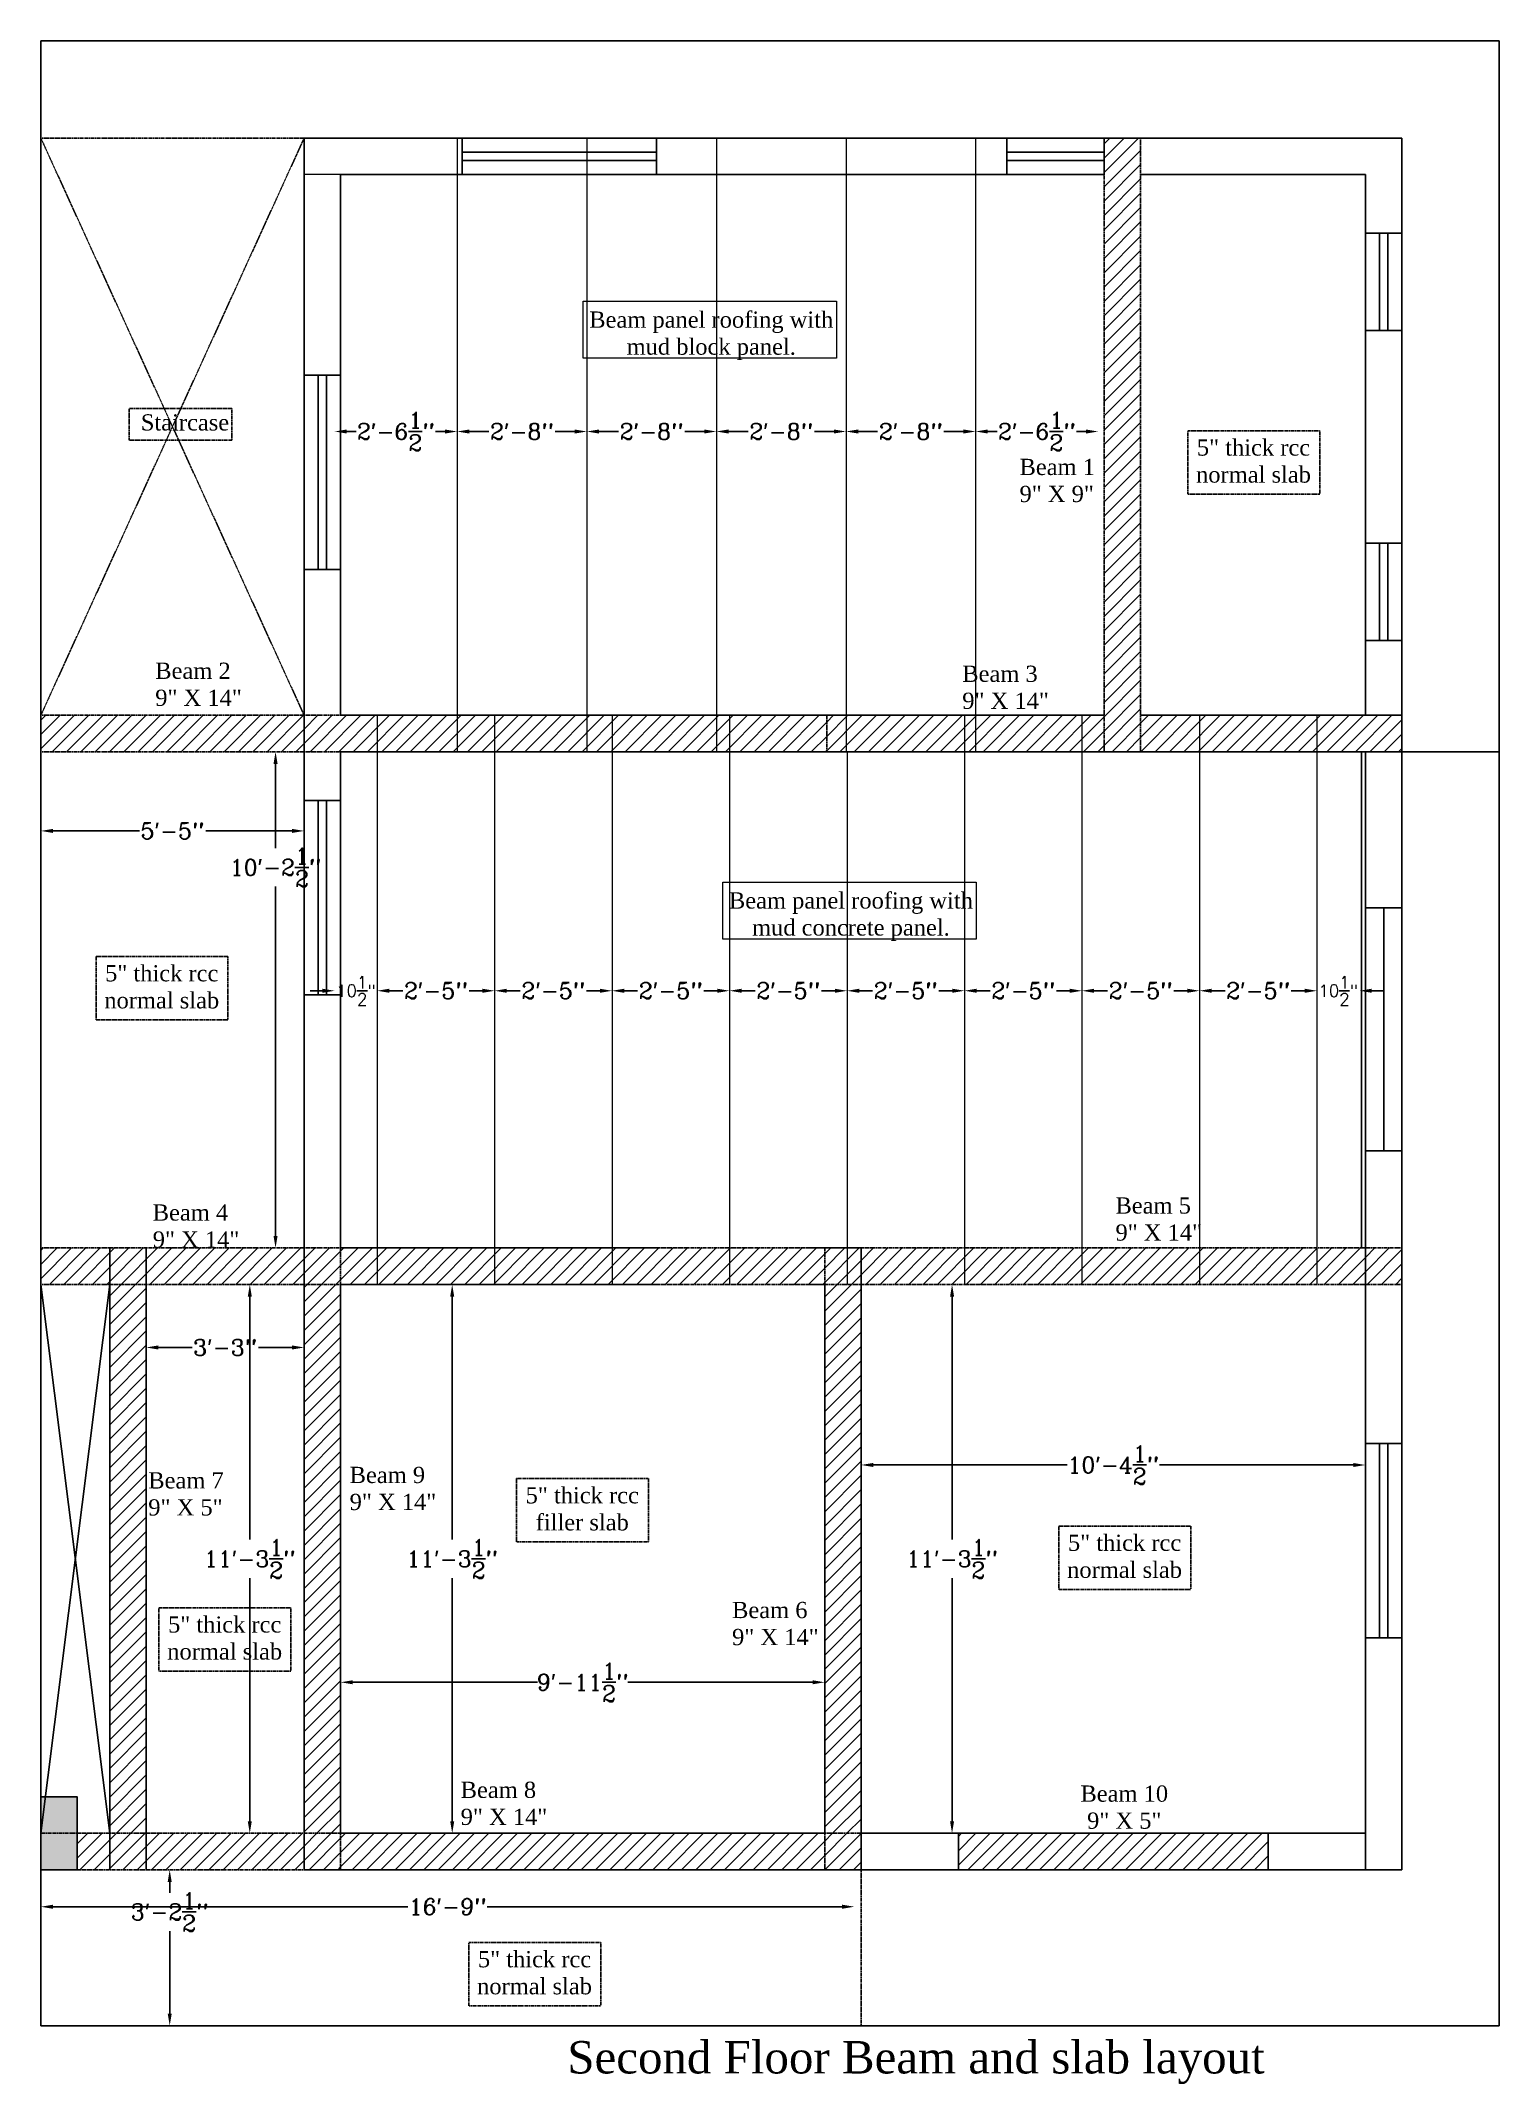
# Model space of a CAD drawing. Header units: inches. Extents: x 3138 to 7643, y -2566 to -151.
# Drawn here: x 6482 to 6842, y -2566 to -2061 of the extents above; entities that cross this region are included whole.
import ezdxf

# ---------------------------------------------------------------- set-up
doc = ezdxf.new("R2010")
doc.units = ezdxf.units.IN
doc.header["$LTSCALE"] = 0.1
doc.header["$MEASUREMENT"] = 0
doc.linetypes.add('DASHED', pattern=[0.75, 0.5, -0.25])
doc.linetypes.add('DASHED2', pattern=[0.375, 0.25, -0.125])
doc.layers.add('MH - Beam and slab layout', color=7, linetype='Continuous')
doc.layers.add('MH - Beams', color=3, linetype='DASHED2')
doc.layers.add('MH - Beam panel roof', color=5, linetype='Continuous', lineweight=0)
doc.styles.get("Standard").update_dxf_attribs({"font": 'Romanc.shx'})
doc.dimstyles.get("Standard").update_dxf_attribs({"dimtxt": 6, "dimasz": 3, "dimexe": 0, "dimexo": 0.0625, "dimgap": 0.09, "dimtad": 0, "dimtih": 1, "dimtoh": 1, "dimdec": 1, "dimzin": 0, "dimdsep": 46, "dimlunit": 4, "dimtxsty": 'Standard', "dimblk": 'DOT', "dimcen": 0.09, "dimse1": 1, "dimse2": 1, "dimadec": 0, "dimazin": 0, "dimtfac": 1, "dimtdec": 1, "dimtofl": 0, "dimtmove": 0, "dimatfit": 3, "dimldrblk": 'DOT', "dimfxl": 1, "dimtolj": 1, "dimtzin": 0, "dimarcsym": 0})
pattern_1 = [(45, (-21.2943, -1067.0794), (-1.76776695, 1.76776695), [])]

msp = doc.modelspace()

# ---------------------------------------------------------------- texts
at = {"insert": (6602.91, -2555.08), "char_height": 8, "width": 189.8892, "attachment_point": 1}
msp.add_mtext('\\pxqc;{\\fTimes New Roman|b0|i0|c0|p34;Second Floor Beam and slab layout}', dxfattribs=at)
at = {"layer": 'MH - Beam and slab layout', "linetype": 'DASHED', "char_height": 1, "attachment_point": 1}
for s, insert, width in [('\\pxqc;{\\fTimes New Roman|b0|i0|c0|p34;\\H4x;Beam panel roofing with mud block panel.}', (6616.02, -2128.11), 62.5693), ('{\\fTimes New Roman|b0|i0|c0|p34;\\H4x;Staircase}', (6506.49, -2153.49), 23.8461), ('\\pxqc;{\\fTimes New Roman|b0|i0|c0|p34;\\H4x;5" thick rcc normal slab}', (6764.83, -2159.69), 32.6888), ('{\\fTimes New Roman|b0|i0|c0|p34;\\H4x;Beam 1\\P9" X 9"}', (6723.41, -2164.48), 23.8461), ('{\\fTimes New Roman|b0|i0|c0|p34;\\H4x;Beam 2\\P9" X 14"}', (6510.05, -2214.8), 23.8461), ('{\\fTimes New Roman|b0|i0|c0|p34;\\H4x;Beam 3\\P9" X 14"}', (6709.28, -2215.54), 23.8461), ('\\pxqc;{\\fTimes New Roman|b0|i0|c0|p34;\\H4x;Beam panel roofing with mud concrete panel.}', (6650.5, -2271.51), 62.5693), ('\\pxqc;{\\fTimes New Roman|b0|i0|c0|p34;\\H4x;5" thick rcc normal slab}', (6495.31, -2289.48), 32.6888), ('{\\fTimes New Roman|b0|i0|c0|p34;\\H4x;Beam 4\\P9" X 14"}', (6509.43, -2348.54), 23.8461), ('{\\fTimes New Roman|b0|i0|c0|p34;\\H4x;Beam 5\\P9" X 14"}', (6747.1, -2346.81), 23.8461), ('{\\fTimes New Roman|b0|i0|c0|p34;\\H4x;Beam 7\\P9" X 5"}', (6508.33, -2414.67), 23.8461), ('\\pxt12;{\\fTimes New Roman|b0|i0|c0|p34;\\H4x;Beam 9\\P\\pxtz;9" X 14"}', (6558.04, -2413.32), 23.8461), ('\\pxqc;{\\fTimes New Roman|b0|i0|c0|p34;\\H4x;5" thick rcc filler slab}', (6599.12, -2418.35), 32.6888), ('\\pxqc;{\\fTimes New Roman|b0|i0|c0|p34;\\H4x;5" thick rcc normal slab}', (6733, -2430.07), 32.6888), ('\\pxqc;{\\fTimes New Roman|b0|i0|c0|p34;\\H4x;5" thick rcc normal slab}', (6510.85, -2450.24), 32.6888), ('{\\fTimes New Roman|b0|i0|c0|p34;\\H4x;Beam 6\\P9" X 14"}', (6652.45, -2446.67), 23.8461), ('\\pxt12;{\\fTimes New Roman|b0|i0|c0|p34;\\H4x;Beam 8\\P\\pxtz;9" X 14"}', (6585.45, -2491.06), 23.8461), ('\\pxqc,t12;{\\fTimes New Roman|b0|i0|c0|p34;\\H4x;Beam 10\\P\\pxqc,tz;9" X 5"}', (6737.35, -2491.99), 23.8461), ('\\pxqc;{\\fTimes New Roman|b0|i0|c0|p34;\\H4x;5" thick rcc normal slab}', (6587.34, -2532.87), 32.6888)]:
    msp.add_mtext(s, dxfattribs=dict(at, insert=insert, width=width))

# ---------------------------------------------------------------- blocks, each defined once
blk = doc.blocks.new('*D448')
at = {"layer": 'Defpoints', "color": 0}
for p in [(6555.81, -2436.05), (6675.31, -2436.05), (6675.31, -2466.51)]:
    blk.add_point(p, dxfattribs=at)
at = {"layer": 'MH - Beam and slab layout', "color": 0, "lineweight": -2}
for p, q in [((6558.81, -2466.51), (6604.42, -2466.51)), ((6672.31, -2466.51), (6626.7, -2466.51))]:
    blk.add_line(p, q, dxfattribs=at)
at = {"layer": 'MH - Beam and slab layout', "color": 0}
for points in [[(6558.81, -2466.01), (6558.81, -2467.01), (6555.81, -2466.51)], [(6672.31, -2467.01), (6672.31, -2466.01), (6675.31, -2466.51)]]:
    blk.add_solid(points, dxfattribs=at)
at = {"layer": 'MH - Beam and slab layout', "color": 0, "insert": (6615.56, -2466.51), "char_height": 4, "attachment_point": 5}
blk.add_mtext('\\A1;9\'-11{\\H1.000000x;\\S1/2;}"', dxfattribs=at)
blk = doc.blocks.new('_Dot')
at = {"color": 0, "linetype": 'ByBlock', "lineweight": -2}
blk.add_line((-0.5, 0), (-1, 0), dxfattribs=at)
at = {"color": 0, "linetype": 'ByBlock', "const_width": 0.5}
blk.add_lwpolyline([(-0.25, 0, 1), (0.25, 0, 1)], format="xyb", close=True, dxfattribs=at)
blk = doc.blocks.new('*D449')
at = {"layer": 'Defpoints', "color": 0}
for p in [(6589.81, -2368.3), (6577.81, -2503.8), (6583.36, -2503.8)]:
    blk.add_point(p, dxfattribs=at)
at = {"layer": 'MH - Beam and slab layout', "color": 0, "lineweight": -2}
for p, q in [((6583.36, -2371.3), (6583.36, -2431.3)), ((6583.36, -2500.8), (6583.36, -2440.81))]:
    blk.add_line(p, q, dxfattribs=at)
at = {"layer": 'MH - Beam and slab layout', "color": 0}
for points in [[(6583.86, -2371.3), (6582.86, -2371.3), (6583.36, -2368.3)], [(6582.86, -2500.8), (6583.86, -2500.8), (6583.36, -2503.8)]]:
    blk.add_solid(points, dxfattribs=at)
at = {"layer": 'MH - Beam and slab layout', "color": 0, "insert": (6583.36, -2436.05), "char_height": 4, "attachment_point": 5}
blk.add_mtext('\\A1;11\'-3{\\H1.000000x;\\S1/2;}"', dxfattribs=at)
blk = doc.blocks.new('*D450')
at = {"layer": 'Defpoints', "color": 0}
for p in [(6684.31, -2415.74), (6808.81, -2412.87), (6808.81, -2415.74)]:
    blk.add_point(p, dxfattribs=at)
at = {"layer": 'MH - Beam and slab layout', "color": 0, "lineweight": -2}
for p, q in [((6687.31, -2412.87), (6735.14, -2412.87)), ((6805.81, -2412.87), (6757.99, -2412.87))]:
    blk.add_line(p, q, dxfattribs=at)
at = {"layer": 'MH - Beam and slab layout', "color": 0}
for points in [[(6687.31, -2412.37), (6687.31, -2413.37), (6684.31, -2412.87)], [(6805.81, -2413.37), (6805.81, -2412.37), (6808.81, -2412.87)]]:
    blk.add_solid(points, dxfattribs=at)
at = {"layer": 'MH - Beam and slab layout', "color": 0, "insert": (6746.56, -2412.87), "char_height": 4, "attachment_point": 5}
blk.add_mtext('\\A1;10\'-4{\\H1.000000x;\\S1/2;}"', dxfattribs=at)
blk = doc.blocks.new('*D451')
at = {"layer": 'Defpoints', "color": 0}
for p in [(6706.35, -2368.3), (6706.35, -2503.8), (6706.76, -2503.8)]:
    blk.add_point(p, dxfattribs=at)
at = {"layer": 'MH - Beam and slab layout', "color": 0, "lineweight": -2}
for p, q in [((6706.76, -2371.3), (6706.76, -2431.3)), ((6706.76, -2500.8), (6706.76, -2440.81))]:
    blk.add_line(p, q, dxfattribs=at)
at = {"layer": 'MH - Beam and slab layout', "color": 0}
for points in [[(6707.26, -2371.3), (6706.26, -2371.3), (6706.76, -2368.3)], [(6706.26, -2500.8), (6707.26, -2500.8), (6706.76, -2503.8)]]:
    blk.add_solid(points, dxfattribs=at)
at = {"layer": 'MH - Beam and slab layout', "color": 0, "insert": (6706.76, -2436.05), "char_height": 4, "attachment_point": 5}
blk.add_mtext('\\A1;11\'-3{\\H1.000000x;\\S1/2;}"', dxfattribs=at)
blk = doc.blocks.new('*D452')
at = {"layer": 'Defpoints', "color": 0}
for p in [(6496.73, -2236.8), (6496.73, -2359.3), (6539.75, -2359.3)]:
    blk.add_point(p, dxfattribs=at)
at = {"layer": 'MH - Beam and slab layout', "color": 0, "lineweight": -2}
for p, q in [((6539.75, -2239.8), (6539.75, -2260.59)), ((6539.75, -2356.3), (6539.75, -2270.1))]:
    blk.add_line(p, q, dxfattribs=at)
at = {"layer": 'MH - Beam and slab layout', "color": 0}
for points in [[(6540.25, -2239.8), (6539.25, -2239.8), (6539.75, -2236.8)], [(6539.25, -2356.3), (6540.25, -2356.3), (6539.75, -2359.3)]]:
    blk.add_solid(points, dxfattribs=at)
at = {"layer": 'MH - Beam and slab layout', "color": 0, "insert": (6539.75, -2265.35), "char_height": 4, "attachment_point": 5}
blk.add_mtext('\\A1;10\'-2{\\H1.000000x;\\S1/2;}"', dxfattribs=at)
blk = doc.blocks.new('*D453')
at = {"layer": 'Defpoints', "color": 0}
for p in [(6504.37, -2368.3), (6504.37, -2503.8), (6533.39, -2503.8)]:
    blk.add_point(p, dxfattribs=at)
at = {"layer": 'MH - Beam and slab layout', "color": 0, "lineweight": -2}
for p, q in [((6533.39, -2371.3), (6533.39, -2431.3)), ((6533.39, -2500.8), (6533.39, -2440.81))]:
    blk.add_line(p, q, dxfattribs=at)
at = {"layer": 'MH - Beam and slab layout', "color": 0}
for points in [[(6533.89, -2371.3), (6532.89, -2371.3), (6533.39, -2368.3)], [(6532.89, -2500.8), (6533.89, -2500.8), (6533.39, -2503.8)]]:
    blk.add_solid(points, dxfattribs=at)
at = {"layer": 'MH - Beam and slab layout', "color": 0, "insert": (6533.39, -2436.05), "char_height": 4, "attachment_point": 5}
blk.add_mtext('\\A1;11\'-3{\\H1.000000x;\\S1/2;}"', dxfattribs=at)
blk = doc.blocks.new('*D454')
at = {"layer": 'Defpoints', "color": 0}
for p in [(6507.81, -2384.12), (6546.81, -2383.86), (6546.81, -2384.12)]:
    blk.add_point(p, dxfattribs=at)
at = {"layer": 'MH - Beam and slab layout', "color": 0, "lineweight": -2}
for p, q in [((6510.81, -2383.86), (6519.13, -2383.86)), ((6543.81, -2383.86), (6535.5, -2383.86))]:
    blk.add_line(p, q, dxfattribs=at)
at = {"layer": 'MH - Beam and slab layout', "color": 0}
for points in [[(6510.81, -2383.36), (6510.81, -2384.36), (6507.81, -2383.86)], [(6543.81, -2384.36), (6543.81, -2383.36), (6546.81, -2383.86)]]:
    blk.add_solid(points, dxfattribs=at)
at = {"layer": 'MH - Beam and slab layout', "color": 0, "insert": (6527.31, -2383.86), "char_height": 4, "attachment_point": 5}
blk.add_mtext('\\A1;3\'-3"', dxfattribs=at)
blk = doc.blocks.new('*D455')
at = {"layer": 'Defpoints', "color": 0}
for p in [(6481.81, -2521.92), (6682.62, -2523.44), (6481.81, -2532.05)]:
    blk.add_point(p, dxfattribs=at)
at = {"layer": 'MH - Beam and slab layout', "color": 0, "lineweight": -2}
for p, q in [((6484.81, -2521.92), (6572.41, -2521.92)), ((6679.62, -2521.92), (6592.02, -2521.92))]:
    blk.add_line(p, q, dxfattribs=at)
at = {"layer": 'MH - Beam and slab layout', "color": 0}
for points in [[(6484.81, -2521.42), (6484.81, -2522.42), (6481.81, -2521.92)], [(6679.62, -2522.42), (6679.62, -2521.42), (6682.62, -2521.92)]]:
    blk.add_solid(points, dxfattribs=at)
at = {"layer": 'MH - Beam and slab layout', "color": 0, "insert": (6582.22, -2521.92), "char_height": 4, "attachment_point": 5}
blk.add_mtext('\\A1;16\'-9"', dxfattribs=at)
blk = doc.blocks.new('*D456')
at = {"layer": 'Defpoints', "color": 0}
for p in [(6513.62, -2512.8), (6513.05, -2551.3), (6513.62, -2551.3)]:
    blk.add_point(p, dxfattribs=at)
at = {"layer": 'MH - Beam and slab layout', "color": 0, "lineweight": -2}
for p, q in [((6513.62, -2515.8), (6513.62, -2518.46)), ((6513.62, -2548.3), (6513.62, -2527.97))]:
    blk.add_line(p, q, dxfattribs=at)
at = {"layer": 'MH - Beam and slab layout', "color": 0}
for points in [[(6514.12, -2515.8), (6513.12, -2515.8), (6513.62, -2512.8)], [(6513.12, -2548.3), (6514.12, -2548.3), (6513.62, -2551.3)]]:
    blk.add_solid(points, dxfattribs=at)
at = {"layer": 'MH - Beam and slab layout', "color": 0, "insert": (6513.62, -2523.21), "char_height": 4, "attachment_point": 5}
blk.add_mtext('\\A1;3\'-2{\\H1.000000x;\\S1/2;}"', dxfattribs=at)
blk = doc.blocks.new('*D457')
at = {"layer": 'Defpoints', "color": 0}
for p in [(6481.81, -2254.99), (6546.81, -2254.99), (6546.81, -2256.34)]:
    blk.add_point(p, dxfattribs=at)
at = {"layer": 'MH - Beam and slab layout', "color": 0, "lineweight": -2}
for p, q in [((6484.81, -2256.34), (6506.13, -2256.34)), ((6543.81, -2256.34), (6522.5, -2256.34))]:
    blk.add_line(p, q, dxfattribs=at)
at = {"layer": 'MH - Beam and slab layout', "color": 0}
for points in [[(6484.81, -2255.84), (6484.81, -2256.84), (6481.81, -2256.34)], [(6543.81, -2256.84), (6543.81, -2255.84), (6546.81, -2256.34)]]:
    blk.add_solid(points, dxfattribs=at)
at = {"layer": 'MH - Beam and slab layout', "color": 0, "insert": (6514.31, -2256.34), "char_height": 4, "attachment_point": 5}
blk.add_mtext('\\A1;5\'-5"', dxfattribs=at)
blk = doc.blocks.new('*D547')
at = {"layer": 'Defpoints', "color": 0}
for p in [(6584.58, -2153.23), (6616.58, -2153.23), (6616.58, -2157.74)]:
    blk.add_point(p, dxfattribs=at)
at = {"layer": 'MH - Beam and slab layout', "color": 0, "lineweight": -2}
for p, q in [((6587.58, -2157.74), (6592.39, -2157.74)), ((6613.58, -2157.74), (6608.76, -2157.74))]:
    blk.add_line(p, q, dxfattribs=at)
at = {"layer": 'MH - Beam and slab layout', "color": 0}
for points in [[(6587.58, -2157.24), (6587.58, -2158.24), (6584.58, -2157.74)], [(6613.58, -2158.24), (6613.58, -2157.24), (6616.58, -2157.74)]]:
    blk.add_solid(points, dxfattribs=at)
at = {"layer": 'MH - Beam and slab layout', "color": 0, "insert": (6600.58, -2157.74), "char_height": 4, "attachment_point": 5}
blk.add_mtext('\\A1;2\'-8"', dxfattribs=at)
blk = doc.blocks.new('*D548')
at = {"layer": 'Defpoints', "color": 0}
for p in [(6616.58, -2153.23), (6648.58, -2153.23), (6648.58, -2157.74)]:
    blk.add_point(p, dxfattribs=at)
at = {"layer": 'MH - Beam and slab layout', "color": 0, "lineweight": -2}
for p, q in [((6619.58, -2157.74), (6624.39, -2157.74)), ((6645.58, -2157.74), (6640.76, -2157.74))]:
    blk.add_line(p, q, dxfattribs=at)
at = {"layer": 'MH - Beam and slab layout', "color": 0}
for points in [[(6619.58, -2157.24), (6619.58, -2158.24), (6616.58, -2157.74)], [(6645.58, -2158.24), (6645.58, -2157.24), (6648.58, -2157.74)]]:
    blk.add_solid(points, dxfattribs=at)
at = {"layer": 'MH - Beam and slab layout', "color": 0, "insert": (6632.58, -2157.74), "char_height": 4, "attachment_point": 5}
blk.add_mtext('\\A1;2\'-8"', dxfattribs=at)
blk = doc.blocks.new('*D549')
at = {"layer": 'Defpoints', "color": 0}
for p in [(6648.58, -2153.23), (6680.58, -2153.23), (6680.58, -2157.74)]:
    blk.add_point(p, dxfattribs=at)
at = {"layer": 'MH - Beam and slab layout', "color": 0, "lineweight": -2}
for p, q in [((6651.58, -2157.74), (6656.39, -2157.74)), ((6677.58, -2157.74), (6672.76, -2157.74))]:
    blk.add_line(p, q, dxfattribs=at)
at = {"layer": 'MH - Beam and slab layout', "color": 0}
for points in [[(6651.58, -2157.24), (6651.58, -2158.24), (6648.58, -2157.74)], [(6677.58, -2158.24), (6677.58, -2157.24), (6680.58, -2157.74)]]:
    blk.add_solid(points, dxfattribs=at)
at = {"layer": 'MH - Beam and slab layout', "color": 0, "insert": (6664.58, -2157.74), "char_height": 4, "attachment_point": 5}
blk.add_mtext('\\A1;2\'-8"', dxfattribs=at)
blk = doc.blocks.new('*D550')
at = {"layer": 'Defpoints', "color": 0}
for p in [(6680.58, -2153.23), (6712.58, -2153.23), (6712.58, -2157.74)]:
    blk.add_point(p, dxfattribs=at)
at = {"layer": 'MH - Beam and slab layout', "color": 0, "lineweight": -2}
for p, q in [((6683.58, -2157.74), (6688.39, -2157.74)), ((6709.58, -2157.74), (6704.76, -2157.74))]:
    blk.add_line(p, q, dxfattribs=at)
at = {"layer": 'MH - Beam and slab layout', "color": 0}
for points in [[(6683.58, -2157.24), (6683.58, -2158.24), (6680.58, -2157.74)], [(6709.58, -2158.24), (6709.58, -2157.24), (6712.58, -2157.74)]]:
    blk.add_solid(points, dxfattribs=at)
at = {"layer": 'MH - Beam and slab layout', "color": 0, "insert": (6696.58, -2157.74), "char_height": 4, "attachment_point": 5}
blk.add_mtext('\\A1;2\'-8"', dxfattribs=at)
blk = doc.blocks.new('*D551')
at = {"layer": 'Defpoints', "color": 0}
for p in [(6712.58, -2153.23), (6742.83, -2153.23), (6742.83, -2157.74)]:
    blk.add_point(p, dxfattribs=at)
at = {"layer": 'MH - Beam and slab layout', "color": 0, "lineweight": -2}
for p, q in [((6715.58, -2157.74), (6717.9, -2157.74)), ((6739.83, -2157.74), (6737.5, -2157.74))]:
    blk.add_line(p, q, dxfattribs=at)
at = {"layer": 'MH - Beam and slab layout', "color": 0}
for points in [[(6715.58, -2157.24), (6715.58, -2158.24), (6712.58, -2157.74)], [(6739.83, -2158.24), (6739.83, -2157.24), (6742.83, -2157.74)]]:
    blk.add_solid(points, dxfattribs=at)
at = {"layer": 'MH - Beam and slab layout', "color": 0, "insert": (6727.7, -2157.74), "char_height": 4, "attachment_point": 5}
blk.add_mtext('\\A1;2\'-6{\\H1.000000x;\\S1/2;}"', dxfattribs=at)
blk = doc.blocks.new('*D554')
at = {"layer": 'Defpoints', "color": 0}
for p in [(6554.33, -2153.23), (6584.58, -2153.23), (6584.58, -2157.74)]:
    blk.add_point(p, dxfattribs=at)
at = {"layer": 'MH - Beam and slab layout', "color": 0, "lineweight": -2}
for p, q in [((6557.33, -2157.74), (6559.65, -2157.74)), ((6581.58, -2157.74), (6579.25, -2157.74))]:
    blk.add_line(p, q, dxfattribs=at)
at = {"layer": 'MH - Beam and slab layout', "color": 0}
for points in [[(6557.33, -2157.24), (6557.33, -2158.24), (6554.33, -2157.74)], [(6581.58, -2158.24), (6581.58, -2157.24), (6584.58, -2157.74)]]:
    blk.add_solid(points, dxfattribs=at)
at = {"layer": 'MH - Beam and slab layout', "color": 0, "insert": (6569.45, -2157.74), "char_height": 4, "attachment_point": 5}
blk.add_mtext('\\A1;2\'-6{\\H1.000000x;\\S1/2;}"', dxfattribs=at)
blk = doc.blocks.new('*D555')
at = {"layer": 'Defpoints', "color": 0}
for p in [(6564.83, -2290.98), (6593.83, -2290.98), (6593.83, -2295.8)]:
    blk.add_point(p, dxfattribs=at)
at = {"layer": 'MH - Beam and slab layout', "color": 0, "lineweight": -2}
for p, q in [((6567.83, -2295.8), (6571.14, -2295.8)), ((6590.83, -2295.8), (6587.51, -2295.8))]:
    blk.add_line(p, q, dxfattribs=at)
at = {"layer": 'MH - Beam and slab layout', "color": 0}
for points in [[(6567.83, -2295.3), (6567.83, -2296.3), (6564.83, -2295.8)], [(6590.83, -2296.3), (6590.83, -2295.3), (6593.83, -2295.8)]]:
    blk.add_solid(points, dxfattribs=at)
at = {"layer": 'MH - Beam and slab layout', "color": 0, "insert": (6579.33, -2295.8), "char_height": 4, "attachment_point": 5}
blk.add_mtext('\\A1;2\'-5"', dxfattribs=at)
blk = doc.blocks.new('*D556')
at = {"layer": 'Defpoints', "color": 0}
for p in [(6593.83, -2290.98), (6622.83, -2290.98), (6622.83, -2295.8)]:
    blk.add_point(p, dxfattribs=at)
at = {"layer": 'MH - Beam and slab layout', "color": 0, "lineweight": -2}
for p, q in [((6596.83, -2295.8), (6600.14, -2295.8)), ((6619.83, -2295.8), (6616.51, -2295.8))]:
    blk.add_line(p, q, dxfattribs=at)
at = {"layer": 'MH - Beam and slab layout', "color": 0}
for points in [[(6596.83, -2295.3), (6596.83, -2296.3), (6593.83, -2295.8)], [(6619.83, -2296.3), (6619.83, -2295.3), (6622.83, -2295.8)]]:
    blk.add_solid(points, dxfattribs=at)
at = {"layer": 'MH - Beam and slab layout', "color": 0, "insert": (6608.33, -2295.8), "char_height": 4, "attachment_point": 5}
blk.add_mtext('\\A1;2\'-5"', dxfattribs=at)
blk = doc.blocks.new('*D557')
at = {"layer": 'Defpoints', "color": 0}
for p in [(6622.83, -2290.98), (6651.83, -2290.98), (6651.83, -2295.8)]:
    blk.add_point(p, dxfattribs=at)
at = {"layer": 'MH - Beam and slab layout', "color": 0, "lineweight": -2}
for p, q in [((6625.83, -2295.8), (6629.14, -2295.8)), ((6648.83, -2295.8), (6645.51, -2295.8))]:
    blk.add_line(p, q, dxfattribs=at)
at = {"layer": 'MH - Beam and slab layout', "color": 0}
for points in [[(6625.83, -2295.3), (6625.83, -2296.3), (6622.83, -2295.8)], [(6648.83, -2296.3), (6648.83, -2295.3), (6651.83, -2295.8)]]:
    blk.add_solid(points, dxfattribs=at)
at = {"layer": 'MH - Beam and slab layout', "color": 0, "insert": (6637.33, -2295.8), "char_height": 4, "attachment_point": 5}
blk.add_mtext('\\A1;2\'-5"', dxfattribs=at)
blk = doc.blocks.new('*D558')
at = {"layer": 'Defpoints', "color": 0}
for p in [(6651.83, -2290.98), (6680.83, -2290.98), (6680.83, -2295.8)]:
    blk.add_point(p, dxfattribs=at)
at = {"layer": 'MH - Beam and slab layout', "color": 0, "lineweight": -2}
for p, q in [((6654.83, -2295.8), (6658.14, -2295.8)), ((6677.83, -2295.8), (6674.51, -2295.8))]:
    blk.add_line(p, q, dxfattribs=at)
at = {"layer": 'MH - Beam and slab layout', "color": 0}
for points in [[(6654.83, -2295.3), (6654.83, -2296.3), (6651.83, -2295.8)], [(6677.83, -2296.3), (6677.83, -2295.3), (6680.83, -2295.8)]]:
    blk.add_solid(points, dxfattribs=at)
at = {"layer": 'MH - Beam and slab layout', "color": 0, "insert": (6666.33, -2295.8), "char_height": 4, "attachment_point": 5}
blk.add_mtext('\\A1;2\'-5"', dxfattribs=at)
blk = doc.blocks.new('*D559')
at = {"layer": 'Defpoints', "color": 0}
for p in [(6680.83, -2290.98), (6709.83, -2290.98), (6709.83, -2295.8)]:
    blk.add_point(p, dxfattribs=at)
at = {"layer": 'MH - Beam and slab layout', "color": 0, "lineweight": -2}
for p, q in [((6683.83, -2295.8), (6687.14, -2295.8)), ((6706.83, -2295.8), (6703.51, -2295.8))]:
    blk.add_line(p, q, dxfattribs=at)
at = {"layer": 'MH - Beam and slab layout', "color": 0}
for points in [[(6683.83, -2295.3), (6683.83, -2296.3), (6680.83, -2295.8)], [(6706.83, -2296.3), (6706.83, -2295.3), (6709.83, -2295.8)]]:
    blk.add_solid(points, dxfattribs=at)
at = {"layer": 'MH - Beam and slab layout', "color": 0, "insert": (6695.33, -2295.8), "char_height": 4, "attachment_point": 5}
blk.add_mtext('\\A1;2\'-5"', dxfattribs=at)
blk = doc.blocks.new('*D560')
at = {"layer": 'Defpoints', "color": 0}
for p in [(6709.83, -2290.98), (6738.83, -2290.98), (6738.83, -2295.8)]:
    blk.add_point(p, dxfattribs=at)
at = {"layer": 'MH - Beam and slab layout', "color": 0, "lineweight": -2}
for p, q in [((6712.83, -2295.8), (6716.14, -2295.8)), ((6735.83, -2295.8), (6732.51, -2295.8))]:
    blk.add_line(p, q, dxfattribs=at)
at = {"layer": 'MH - Beam and slab layout', "color": 0}
for points in [[(6712.83, -2295.3), (6712.83, -2296.3), (6709.83, -2295.8)], [(6735.83, -2296.3), (6735.83, -2295.3), (6738.83, -2295.8)]]:
    blk.add_solid(points, dxfattribs=at)
at = {"layer": 'MH - Beam and slab layout', "color": 0, "insert": (6724.33, -2295.8), "char_height": 4, "attachment_point": 5}
blk.add_mtext('\\A1;2\'-5"', dxfattribs=at)
blk = doc.blocks.new('*D561')
at = {"layer": 'Defpoints', "color": 0}
for p in [(6738.83, -2290.98), (6767.83, -2290.98), (6767.83, -2295.8)]:
    blk.add_point(p, dxfattribs=at)
at = {"layer": 'MH - Beam and slab layout', "color": 0, "lineweight": -2}
for p, q in [((6741.83, -2295.8), (6745.14, -2295.8)), ((6764.83, -2295.8), (6761.51, -2295.8))]:
    blk.add_line(p, q, dxfattribs=at)
at = {"layer": 'MH - Beam and slab layout', "color": 0}
for points in [[(6741.83, -2295.3), (6741.83, -2296.3), (6738.83, -2295.8)], [(6764.83, -2296.3), (6764.83, -2295.3), (6767.83, -2295.8)]]:
    blk.add_solid(points, dxfattribs=at)
at = {"layer": 'MH - Beam and slab layout', "color": 0, "insert": (6753.33, -2295.8), "char_height": 4, "attachment_point": 5}
blk.add_mtext('\\A1;2\'-5"', dxfattribs=at)
blk = doc.blocks.new('*D562')
at = {"layer": 'Defpoints', "color": 0}
for p in [(6767.83, -2290.98), (6796.83, -2290.98), (6796.83, -2295.8)]:
    blk.add_point(p, dxfattribs=at)
at = {"layer": 'MH - Beam and slab layout', "color": 0, "lineweight": -2}
for p, q in [((6770.83, -2295.8), (6774.14, -2295.8)), ((6793.83, -2295.8), (6790.51, -2295.8))]:
    blk.add_line(p, q, dxfattribs=at)
at = {"layer": 'MH - Beam and slab layout', "color": 0}
for points in [[(6770.83, -2295.3), (6770.83, -2296.3), (6767.83, -2295.8)], [(6793.83, -2296.3), (6793.83, -2295.3), (6796.83, -2295.8)]]:
    blk.add_solid(points, dxfattribs=at)
at = {"layer": 'MH - Beam and slab layout', "color": 0, "insert": (6782.33, -2295.8), "char_height": 4, "attachment_point": 5}
blk.add_mtext('\\A1;2\'-5"', dxfattribs=at)
blk = doc.blocks.new('*D563')
at = {"layer": 'Defpoints', "color": 0}
for p in [(6554.33, -2292.11), (6564.83, -2290.98), (6564.83, -2295.8)]:
    blk.add_point(p, dxfattribs=at)
at = {"layer": 'MH - Beam and slab layout', "color": 0, "lineweight": -2}
for p, q in [((6551.33, -2295.8), (6548.33, -2295.8)), ((6567.83, -2295.8), (6570.83, -2295.8))]:
    blk.add_line(p, q, dxfattribs=at)
at = {"layer": 'MH - Beam and slab layout', "color": 0}
for points in [[(6551.33, -2296.3), (6551.33, -2295.3), (6554.33, -2295.8)], [(6567.83, -2295.3), (6567.83, -2296.3), (6564.83, -2295.8)]]:
    blk.add_solid(points, dxfattribs=at)
at = {"layer": 'MH - Beam and slab layout', "color": 0, "insert": (6559.58, -2295.8), "char_height": 3, "attachment_point": 5}
blk.add_mtext('\\A1;10{\\H1.000000x;\\S1/2;}"', dxfattribs=at)
blk = doc.blocks.new('*D564')
at = {"layer": 'Defpoints', "color": 0}
for p in [(6796.83, -2292.11), (6807.33, -2290.98), (6807.33, -2295.8)]:
    blk.add_point(p, dxfattribs=at)
at = {"layer": 'MH - Beam and slab layout', "color": 0, "lineweight": -2}
for p, q in [((6793.83, -2295.8), (6790.83, -2295.8)), ((6810.33, -2295.8), (6813.33, -2295.8))]:
    blk.add_line(p, q, dxfattribs=at)
at = {"layer": 'MH - Beam and slab layout', "color": 0}
for points in [[(6793.83, -2296.3), (6793.83, -2295.3), (6796.83, -2295.8)], [(6810.33, -2295.3), (6810.33, -2296.3), (6807.33, -2295.8)]]:
    blk.add_solid(points, dxfattribs=at)
at = {"layer": 'MH - Beam and slab layout', "color": 0, "insert": (6802.08, -2295.8), "char_height": 3, "attachment_point": 5}
blk.add_mtext('\\A1;10{\\H1.000000x;\\S1/2;}"', dxfattribs=at)

# ---------------------------------------------------------------- dimensions: what is measured, and where the dimension line sits
at = {"layer": 'MH - Beam and slab layout'}
for base, p1, p2, override, picture, middle in [((6584.57537114, -2157.73842359), (6554.32537114, -2153.22736679), (6584.57537114, -2153.22736679), {"dimtxt": 4}, '*D554', (6569.45037114, -2157.73842359)), ((6616.58, -2157.74), (6584.58, -2153.23), (6616.58, -2153.23), {"dimtxt": 4}, '*D547', (6600.58, -2157.74)), ((6648.58, -2157.74), (6616.58, -2153.23), (6648.58, -2153.23), {"dimtxt": 4}, '*D548', (6632.58, -2157.74)), ((6680.58, -2157.74), (6648.58, -2153.23), (6680.58, -2153.23), {"dimtxt": 4}, '*D549', (6664.58, -2157.74)), ((6712.58, -2157.74), (6680.58, -2153.23), (6712.58, -2153.23), {"dimtxt": 4}, '*D550', (6696.58, -2157.74)), ((6742.82537114, -2157.73842359), (6712.57537114, -2153.22736679), (6742.82537114, -2153.22736679), {"dimtxt": 4}, '*D551', (6727.70037114, -2157.73842359)), ((6546.81, -2256.34), (6481.81, -2254.99), (6546.81, -2254.99), {"dimtxt": 4, "dimldrblk": 'Dot'}, '*D457', (6514.31, -2256.34)), ((6564.83, -2295.8), (6554.33, -2292.11), (6564.83, -2290.98), {"dimtxt": 3}, '*D563', (6559.58, -2295.8)), ((6593.83, -2295.8), (6564.83, -2290.98), (6593.83, -2290.98), {"dimtxt": 4}, '*D555', (6579.33, -2295.8)), ((6622.83, -2295.8), (6593.83, -2290.98), (6622.83, -2290.98), {"dimtxt": 4}, '*D556', (6608.33, -2295.8)), ((6651.83, -2295.8), (6622.83, -2290.98), (6651.83, -2290.98), {"dimtxt": 4}, '*D557', (6637.33, -2295.8)), ((6680.83, -2295.8), (6651.83, -2290.98), (6680.83, -2290.98), {"dimtxt": 4}, '*D558', (6666.33, -2295.8)), ((6709.83, -2295.8), (6680.83, -2290.98), (6709.83, -2290.98), {"dimtxt": 4}, '*D559', (6695.33, -2295.8)), ((6738.83, -2295.8), (6709.83, -2290.98), (6738.83, -2290.98), {"dimtxt": 4}, '*D560', (6724.33, -2295.8)), ((6767.83, -2295.8), (6738.83, -2290.98), (6767.83, -2290.98), {"dimtxt": 4}, '*D561', (6753.33, -2295.8)), ((6796.83, -2295.8), (6767.83, -2290.98), (6796.83, -2290.98), {"dimtxt": 4}, '*D562', (6782.33, -2295.8)), ((6807.33, -2295.8), (6796.83, -2292.11), (6807.33, -2290.98), {"dimtxt": 3}, '*D564', (6802.08, -2295.8)), ((6546.81, -2383.86), (6507.81, -2384.12), (6546.81, -2384.12), {"dimtxt": 4, "dimldrblk": 'Dot'}, '*D454', (6527.31, -2383.86)), ((6808.81, -2412.87), (6684.31, -2415.74), (6808.81, -2415.74), {"dimtxt": 4, "dimldrblk": 'Dot'}, '*D450', (6746.56, -2412.87)), ((6675.31, -2466.51), (6555.81, -2436.05), (6675.31, -2436.05), {"dimtxt": 4, "dimsah": 0, "dimldrblk": 'Dot'}, '*D448', (6615.56, -2466.51)), ((6481.81, -2521.92), (6682.62, -2523.44), (6481.81, -2532.05), {"dimtxt": 4, "dimldrblk": 'Dot'}, '*D455', (6582.22, -2521.92))]:
    dim = msp.add_linear_dim(base=base, p1=p1, p2=p2, dimstyle='Standard', override=override, dxfattribs=at)
    dim.commit()
    dim.dimension.update_dxf_attribs({"geometry": picture, "text_midpoint": middle})
for base, p1, p2, picture, middle in [((6539.75, -2359.3), (6496.73, -2236.8), (6496.73, -2359.3), '*D452', (6539.75, -2265.35)), ((6513.62, -2551.3), (6513.62, -2512.8), (6513.05, -2551.3), '*D456', (6513.62, -2523.21))]:
    dim = msp.add_linear_dim(base=base, p1=p1, p2=p2, angle=90, dimstyle='Standard', override={"dimtxt": 4, "dimldrblk": 'Dot'}, dxfattribs=at)
    dim.commit()
    dim.dimension.update_dxf_attribs({"geometry": picture, "text_midpoint": middle, "dimtype": 160})
for base, p1, p2, picture, middle in [((6533.39, -2503.8), (6504.37, -2368.3), (6504.37, -2503.8), '*D453', (6533.39, -2436.05)), ((6583.36, -2503.8), (6589.81, -2368.3), (6577.81, -2503.8), '*D449', (6583.36, -2436.05)), ((6706.76, -2503.8), (6706.35, -2368.3), (6706.35, -2503.8), '*D451', (6706.76, -2436.05))]:
    dim = msp.add_linear_dim(base=base, p1=p1, p2=p2, angle=90, dimstyle='Standard', override={"dimtxt": 4, "dimldrblk": 'Dot'}, dxfattribs=at)
    dim.commit()
    dim.dimension.update_dxf_attribs({"geometry": picture, "text_midpoint": middle})

# ---------------------------------------------------------------- hatches: boundary and pattern name
msp.add_hatch(color=256).paths.add_polyline_path([(6481.81, -2494.8), (6490.81, -2494.8), (6490.81, -2512.8), (6481.81, -2512.8)])
at = {"layer": 'MH - Beam and slab layout', "linetype": 'DASHED'}
h = msp.add_hatch(dxfattribs=at)
h.set_pattern_fill('ANSI31', color=256, scale=20, style=0)
h.set_pattern_definition(pattern_1)
h.paths.add_polyline_path([(6753.31, -2227.8), (6753.31, -2161.3), (6753.31, -2156.8), (6753.31, -2094.3), (6753.31, -2085.3), (6744.31, -2085.3), (6744.31, -2088.8), (6744.31, -2090.8), (6744.31, -2094.3), (6744.31, -2227.8), (6744.31, -2236.8), (6753.31, -2236.8)])
h = msp.add_hatch(dxfattribs=at)
h.set_pattern_fill('ANSI31', color=256, scale=20, style=0)
h.set_pattern_definition(pattern_1)
h.paths.add_polyline_path([(6546.81, -2236.8), (6546.81, -2227.8), (6481.81, -2227.8), (6481.81, -2236.8)])
at = {"layer": 'MH - Beam and slab layout'}
h = msp.add_hatch(dxfattribs=at)
h.set_pattern_fill('ANSI31', color=256, scale=20, style=0)
h.set_pattern_definition(pattern_1)
h.paths.add_polyline_path([(6675.81, -2236.8), (6675.81, -2227.8), (6555.81, -2227.8), (6546.81, -2227.8), (6546.81, -2236.8), (6555.81, -2236.8), (6591.81, -2236.8), (6627.81, -2236.8), (6663.81, -2236.8)])
at = {"layer": 'MH - Beam and slab layout', "linetype": 'DASHED'}
h = msp.add_hatch(dxfattribs=at)
h.set_pattern_fill('ANSI31', color=256, scale=20, style=0)
h.set_pattern_definition(pattern_1)
h.paths.add_polyline_path([(6744.31, -2236.8), (6744.31, -2227.8), (6708.31, -2227.8), (6675.81, -2227.8), (6675.81, -2236.8), (6699.81, -2236.8), (6708.31, -2236.8), (6735.81, -2236.8)])
h = msp.add_hatch(dxfattribs=at)
h.set_pattern_fill('ANSI31', color=256, scale=20, style=0)
h.set_pattern_definition(pattern_1)
h.paths.add_polyline_path([(6817.81, -2236.8), (6817.81, -2227.8), (6808.81, -2227.8), (6753.31, -2227.8), (6753.31, -2236.8), (6771.81, -2236.8), (6807.81, -2236.8), (6808.81, -2236.8)])
h = msp.add_hatch(dxfattribs=at)
h.set_pattern_fill('ANSI31', color=256, scale=20, style=0)
h.set_pattern_definition(pattern_1)
h.paths.add_polyline_path([(6546.81, -2368.3), (6546.81, -2359.3), (6481.81, -2359.3), (6481.81, -2368.3)])
h = msp.add_hatch(dxfattribs=at)
h.set_pattern_fill('ANSI31', color=256, scale=20, style=0)
h.set_pattern_definition(pattern_1)
h.paths.add_polyline_path([(6555.81, -2368.3), (6555.81, -2359.3), (6546.81, -2359.3), (6546.81, -2368.3)])
h = msp.add_hatch(dxfattribs=at)
h.set_pattern_fill('ANSI31', color=256, scale=20, style=0)
h.set_pattern_definition(pattern_1)
h.paths.add_polyline_path([(6675.31, -2368.3), (6675.31, -2359.3), (6670.81, -2359.3), (6663.81, -2359.3), (6634.81, -2359.3), (6627.81, -2359.3), (6591.81, -2359.3), (6555.81, -2359.3), (6555.81, -2368.3), (6577.81, -2368.3), (6601.81, -2368.3), (6634.81, -2368.3), (6670.81, -2368.3)])
h = msp.add_hatch(dxfattribs=at)
h.set_pattern_fill('ANSI31', color=256, scale=20, style=0)
h.set_pattern_definition(pattern_1)
h.paths.add_polyline_path([(6684.31, -2368.3), (6684.31, -2359.3), (6675.31, -2359.3), (6675.31, -2368.3)])
h = msp.add_hatch(dxfattribs=at)
h.set_pattern_fill('ANSI31', color=256, scale=20, style=0)
h.set_pattern_definition(pattern_1)
h.paths.add_polyline_path([(6808.81, -2368.3), (6808.81, -2359.3), (6807.81, -2359.3), (6771.81, -2359.3), (6735.81, -2359.3), (6699.81, -2359.3), (6684.31, -2359.3), (6684.31, -2368.3)])
h = msp.add_hatch(dxfattribs=at)
h.set_pattern_fill('ANSI31', color=256, scale=20, style=0)
h.set_pattern_definition(pattern_1)
h.paths.add_polyline_path([(6817.81, -2368.3), (6817.81, -2359.3), (6808.81, -2359.3), (6808.81, -2368.3)])
h = msp.add_hatch(dxfattribs=at)
h.set_pattern_fill('ANSI31', color=256, scale=20, style=0)
h.set_pattern_definition(pattern_1)
h.paths.add_polyline_path([(6507.81, -2503.8), (6507.81, -2368.3), (6498.81, -2368.3), (6498.81, -2503.8)])
h = msp.add_hatch(dxfattribs=at)
h.set_pattern_fill('ANSI31', color=256, scale=20, style=0)
h.set_pattern_definition(pattern_1)
h.paths.add_polyline_path([(6555.81, -2503.8), (6555.81, -2503.8), (6555.81, -2368.3), (6546.81, -2368.3), (6546.81, -2503.8)])
h = msp.add_hatch(dxfattribs=at)
h.set_pattern_fill('ANSI31', color=256, scale=20, style=0)
h.set_pattern_definition(pattern_1)
h.paths.add_polyline_path([(6684.31, -2503.8), (6684.31, -2368.3), (6675.31, -2368.3), (6675.31, -2503.8)])
h = msp.add_hatch(dxfattribs=at)
h.set_pattern_fill('ANSI31', color=256, scale=20, style=0)
h.set_pattern_definition(pattern_1)
h.paths.add_polyline_path([(6546.81, -2512.8), (6546.81, -2512.8), (6546.81, -2503.8), (6490.81, -2503.8), (6490.81, -2512.8), (6490.81, -2512.8)])
h = msp.add_hatch(dxfattribs=at)
h.set_pattern_fill('ANSI31', color=256, scale=20, style=0)
h.set_pattern_definition(pattern_1)
h.paths.add_polyline_path([(6555.81, -2512.8), (6555.81, -2503.8), (6546.81, -2503.8), (6546.81, -2512.8), (6546.81, -2512.8), (6546.81, -2512.8)])
h = msp.add_hatch(dxfattribs=at)
h.set_pattern_fill('ANSI31', color=256, scale=20, style=0)
h.set_pattern_definition(pattern_1)
h.paths.add_polyline_path([(6675.31, -2512.8), (6675.31, -2503.8), (6555.81, -2503.8), (6555.81, -2503.8), (6555.81, -2512.8)])
h = msp.add_hatch(dxfattribs=at)
h.set_pattern_fill('ANSI31', color=256, scale=20, style=0)
h.set_pattern_definition(pattern_1)
h.paths.add_polyline_path([(6684.31, -2512.8), (6684.31, -2503.8), (6675.31, -2503.8), (6675.31, -2512.8)])
h = msp.add_hatch(dxfattribs=at)
h.set_pattern_fill('ANSI31', color=256, scale=20, style=0)
h.set_pattern_definition(pattern_1)
h.paths.add_polyline_path([(6784.81, -2512.8), (6784.81, -2503.8), (6708.31, -2503.8), (6708.31, -2512.8)])

# ---------------------------------------------------------------- linework, layer by layer
for p, q in [((6585.81, -2094.3), (6585.81, -2085.3)), ((6633.81, -2094.3), (6633.81, -2085.3)), ((6720.31, -2094.3), (6720.31, -2085.3)), ((6744.31, -2094.3), (6744.31, -2085.3)), ((6585.81, -2088.8), (6633.81, -2088.8)), ((6585.81, -2090.8), (6633.81, -2090.8)), ((6744.31, -2088.8), (6720.31, -2088.8)), ((6744.31, -2090.8), (6720.31, -2090.8)), ((6808.81, -2108.8), (6817.81, -2108.8)), ((6812.31, -2108.8), (6812.31, -2132.8)), ((6814.31, -2108.8), (6814.31, -2132.8)), ((6808.81, -2132.8), (6817.81, -2132.8)), ((6555.81, -2143.8), (6546.81, -2143.8)), ((6550.31, -2143.8), (6550.31, -2191.8)), ((6552.31, -2143.8), (6552.31, -2191.8)), ((6808.81, -2185.3), (6817.81, -2185.3)), ((6812.31, -2185.3), (6812.31, -2209.3)), ((6814.31, -2185.3), (6814.31, -2209.3)), ((6555.81, -2191.8), (6546.81, -2191.8)), ((6808.81, -2209.3), (6817.81, -2209.3)), ((6546.81, -2227.8), (6546.81, -2305.8)), ((6555.81, -2236.8), (6555.81, -2354.8)), ((6807.81, -2236.8), (6807.81, -2359.3)), ((6555.81, -2248.8), (6546.81, -2248.8)), ((6550.31, -2248.8), (6550.31, -2296.8)), ((6552.31, -2248.8), (6552.31, -2296.8)), ((6555.81, -2296.8), (6546.81, -2296.8)), ((6498.81, -2359.3), (6498.81, -2512.8)), ((6507.81, -2359.3), (6507.81, -2512.8)), ((6481.81, -2368.3), (6498.81, -2503.8)), ((6481.81, -2503.8), (6498.81, -2368.3)), ((6577.81, -2368.3), (6555.81, -2368.3)), ((6808.81, -2407.55), (6817.81, -2407.55)), ((6812.31, -2407.55), (6812.31, -2455.55)), ((6814.31, -2407.55), (6814.31, -2455.55)), ((6808.81, -2455.55), (6817.81, -2455.55)), ((6490.81, -2494.8), (6481.81, -2494.8)), ((6784.81, -2503.8), (6784.81, -2512.8)), ((6490.81, -2512.8), (6481.81, -2512.8))]:
    msp.add_line(p, q)
for points in [[(6481.81, -2061.3), (6841.81, -2061.3), (6841.81, -2551.3)], [(6481.81, -2061.3), (6481.81, -2551.3)], [(6817.81, -2085.3), (6546.81, -2085.3)], [(6546.81, -2227.8), (6546.81, -2085.3)], [(6817.81, -2085.3), (6817.81, -2242.38)], [(6555.81, -2227.8), (6555.81, -2094.3)], [(6744.31, -2094.3), (6555.81, -2094.3)], [(6808.81, -2094.3), (6753.31, -2094.3)], [(6808.81, -2094.3), (6808.81, -2156.8)], [(6808.81, -2132.8), (6808.81, -2227.8)], [(6708.31, -2227.8), (6555.81, -2227.8)], [(6744.31, -2227.8), (6708.31, -2227.8)], [(6817.81, -2227.8), (6753.31, -2227.8)], [(6708.31, -2236.8), (6555.81, -2236.8)], [(6841.81, -2236.8), (6708.31, -2236.8)], [(6753.31, -2236.8), (6744.31, -2236.8)], [(6808.81, -2236.8), (6808.81, -2503.8)], [(6817.81, -2242.38), (6817.81, -2512.8)], [(6817.81, -2512.8), (6546.81, -2512.8), (6546.81, -2305.8)], [(6555.81, -2354.8), (6555.81, -2359.3)], [(6555.81, -2359.3), (6634.81, -2359.3)], [(6670.81, -2359.3), (6684.31, -2359.3)], [(6684.31, -2359.3), (6684.31, -2503.8)], [(6555.81, -2368.3), (6634.81, -2368.3)], [(6555.81, -2368.3), (6555.81, -2503.8), (6675.31, -2503.8)], [(6577.81, -2368.3), (6601.81, -2368.3)], [(6670.81, -2368.3), (6675.31, -2368.3)], [(6675.31, -2368.3), (6675.31, -2503.8)], [(6490.81, -2494.8), (6490.81, -2512.8)], [(6684.31, -2503.8), (6808.81, -2503.8)], [(6841.81, -2551.3), (6481.81, -2551.3)]]:
    msp.add_lwpolyline(points)
msp.add_lwpolyline([(6481.81, -2494.8), (6490.81, -2494.8), (6490.81, -2512.8), (6481.81, -2512.8)], close=True)
for p, q in [((6546.81, -2085.3), (6481.81, -2085.3)), ((6481.81, -2085.3), (6546.81, -2227.8)), ((6481.81, -2227.8), (6546.81, -2085.3)), ((6777.31, -2085.3), (6753.31, -2085.3)), ((6753.31, -2094.3), (6777.31, -2094.3))]:
    msp.add_line(p, q, dxfattribs=at)
at = {"layer": 'MH - Beam and slab layout'}
for p, q in [((6817.81, -2275.34), (6808.81, -2275.34)), ((6813.31, -2335.33), (6813.31, -2275.34)), ((6817.81, -2335.33), (6808.81, -2335.33)), ((6684.31, -2503.8), (6684.31, -2512.8)), ((6708.31, -2503.8), (6708.31, -2512.8)), ((6784.81, -2503.8), (6784.81, -2512.8)), ((6808.81, -2503.8), (6808.81, -2512.8))]:
    msp.add_line(p, q, dxfattribs=at)
at = {"layer": 'MH - Beam and slab layout', "linetype": 'DASHED'}
for points in [[(6503.62, -2152.03), (6528.96, -2152.03), (6528.96, -2159.88), (6503.62, -2159.88)], [(6764.95, -2157.58), (6797.52, -2157.58), (6797.52, -2173.21), (6764.95, -2173.21)], [(6495.43, -2287.37), (6528, -2287.37), (6528, -2303), (6495.43, -2303)], [(6599.24, -2416.24), (6631.81, -2416.24), (6631.81, -2431.87), (6599.24, -2431.87)], [(6733.12, -2427.97), (6765.69, -2427.97), (6765.69, -2443.59), (6733.12, -2443.59)], [(6510.97, -2448.14), (6543.54, -2448.14), (6543.54, -2463.76), (6510.97, -2463.76)], [(6587.46, -2530.76), (6620.03, -2530.76), (6620.03, -2546.39), (6587.46, -2546.39)]]:
    msp.add_lwpolyline(points, close=True, dxfattribs=at)
at = {"layer": 'MH - Beam panel roof'}
for p, q in [((6584.58, -2085.3), (6584.58, -2236.8)), ((6616.58, -2085.3), (6616.58, -2236.8)), ((6648.58, -2085.3), (6648.58, -2236.8)), ((6680.58, -2085.3), (6680.58, -2236.8)), ((6712.58, -2085.3), (6712.58, -2236.8)), ((6555.81, -2094.3), (6546.81, -2094.3)), ((6564.83, -2227.8), (6564.83, -2368.3)), ((6593.83, -2227.8), (6593.83, -2368.3)), ((6622.83, -2227.8), (6622.83, -2368.3)), ((6651.83, -2227.8), (6651.83, -2368.3)), ((6709.83, -2227.8), (6709.83, -2368.3)), ((6738.83, -2227.8), (6738.83, -2368.3)), ((6767.83, -2227.8), (6767.83, -2368.3)), ((6796.83, -2227.8), (6796.83, -2368.3)), ((6680.83, -2236.8), (6680.83, -2368.3))]:
    msp.add_line(p, q, dxfattribs=at)
for points in [[(6615.71, -2125.55), (6678.22, -2125.55), (6678.22, -2139.67), (6615.71, -2139.67)], [(6650.19, -2268.95), (6712.7, -2268.95), (6712.7, -2283.07), (6650.19, -2283.07)]]:
    msp.add_lwpolyline(points, close=True, dxfattribs=at)
at = {"layer": 'MH - Beams', "linetype": 'DASHED'}
for p, q in [((6675.81, -2227.8), (6481.81, -2227.8)), ((6481.81, -2227.8), (6481.81, -2236.8)), ((6675.81, -2227.8), (6675.81, -2236.8)), ((6675.81, -2236.8), (6481.81, -2236.8)), ((6817.81, -2359.3), (6481.81, -2359.3)), ((6546.81, -2359.3), (6546.81, -2512.8)), ((6555.81, -2359.3), (6555.81, -2512.8)), ((6675.31, -2359.3), (6675.31, -2512.8)), ((6684.31, -2359.3), (6684.31, -2512.8)), ((6817.81, -2368.3), (6481.81, -2368.3)), ((6684.31, -2503.8), (6481.81, -2503.8)), ((6684.31, -2512.8), (6481.81, -2512.8)), ((6684.31, -2512.8), (6684.31, -2551.3))]:
    msp.add_line(p, q, dxfattribs=at)
at = {"layer": 'MH - Beams'}
for points in [[(6744.31, -2085.3), (6744.31, -2236.8)], [(6753.31, -2085.3), (6753.31, -2161.3)], [(6753.31, -2161.3), (6753.31, -2236.8)]]:
    msp.add_lwpolyline(points, dxfattribs=at)

msp.set_redraw_order([(e.dxf.handle, doc.entitydb.next_handle()) for e in msp.query("TEXT MTEXT ATTDEF DIMENSION ARC_DIMENSION")])  # texts and dimensions are drawn at this point

doc.saveas('drawing.dxf')
